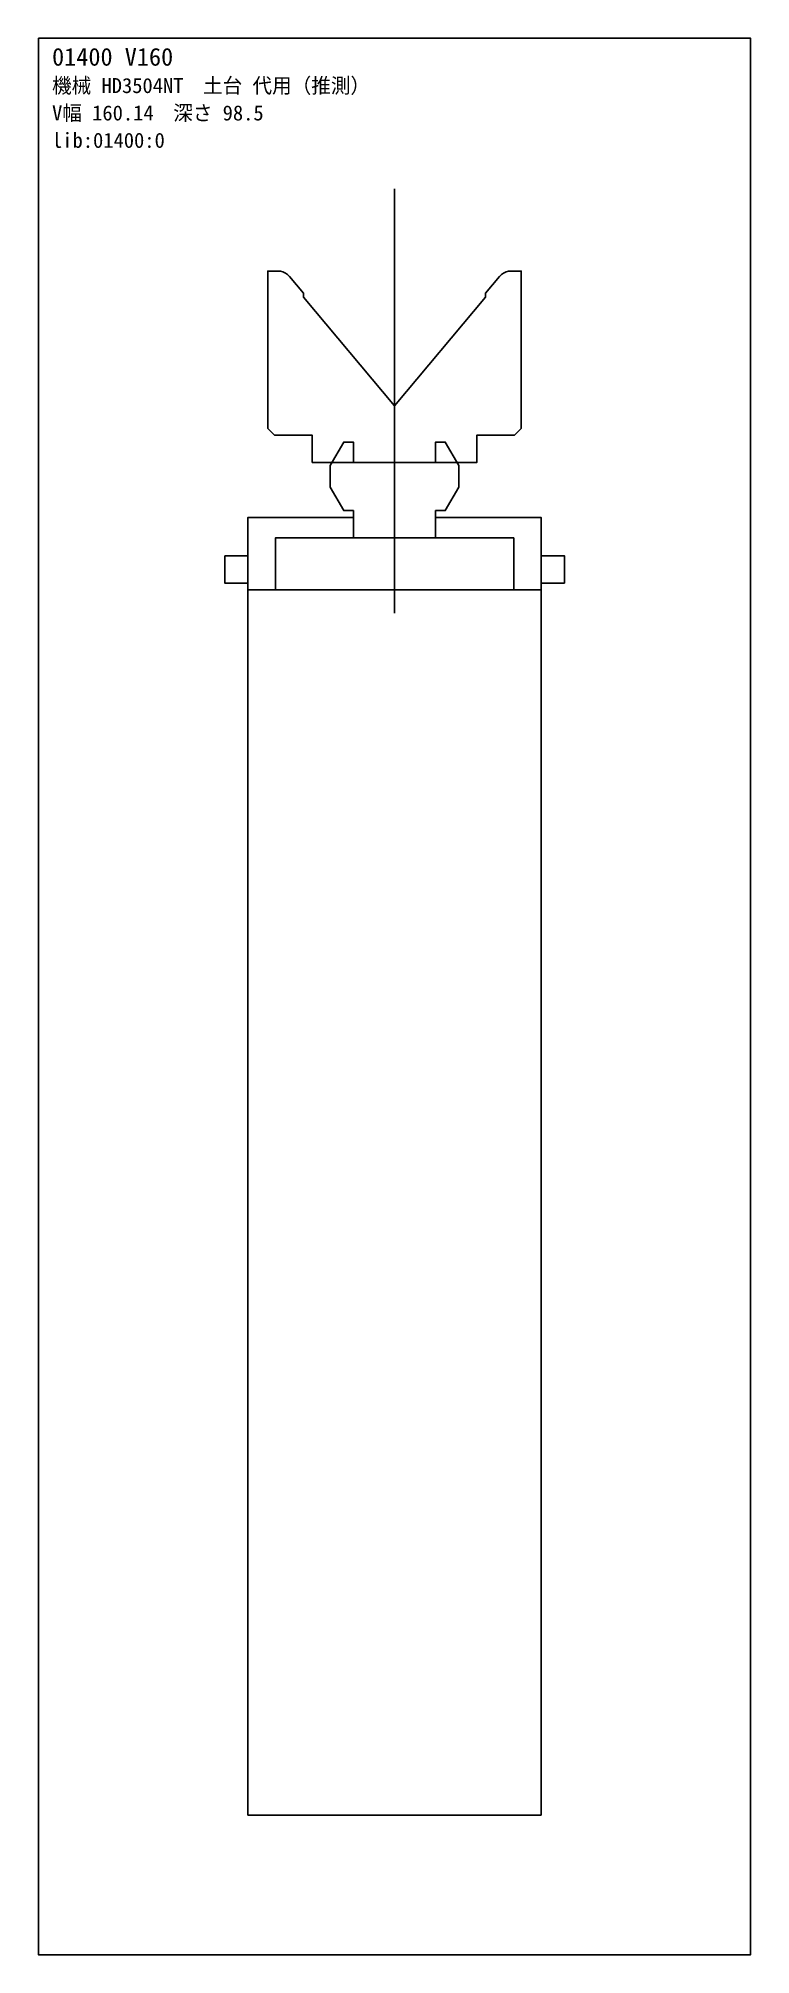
# Model space of a CAD drawing. Extents: x -260 to 3900, y -7630 to 506.
# Drawn here: x 3380 to 3900, y -4830 to -3430 of the extents above; entities that cross this region are included whole.
import ezdxf

# ---------------------------------------------------------------- set-up
doc = ezdxf.new("R2010")
doc.units = 0
for name, color, linetype in [('BASE_GENERIC', 2, 'Continuous'), ('CENTER', 5, 'Continuous'), ('DIE', 4, 'Continuous'), ('FRAME', 8, 'Continuous'), ('TEXT', 7, 'Continuous')]:
    doc.layers.add(name, color=color, linetype=linetype)

msp = doc.modelspace()

# ---------------------------------------------------------------- texts
at = {"layer": 'TEXT'}
for s, height, p in [('01400 V160', 13, (3390, -3450)), ('機械 HD3504NT\u3000土台 代用（推測）', 11, (3390, -3470)), ('V幅 160.14\u3000深さ 98.5', 11, (3390, -3490)), ('lib:01400:0', 11, (3390, -3510))]:
    msp.add_text(s, height=height, dxfattribs=at).set_placement(p)

# ---------------------------------------------------------------- linework, layer by layer
at = {"layer": 'BASE_GENERIC'}
for points in [[(3580, -3740), (3700, -3740), (3700, -3720), (3727.5, -3720), (3732.5, -3715), (3732.5, -3600), (3725.1, -3600), (3723.2, -3600.2), (3721.4, -3600.7), (3719.6, -3601.5), (3718.1, -3602.6), (3716.7, -3604), (3706.5, -3616.1), (3706.5, -3619.2), (3640, -3698.5), (3573.5, -3619.2), (3573.5, -3616.1), (3563.3, -3604), (3561.9, -3602.6), (3560.4, -3601.5), (3558.6, -3600.7), (3556.8, -3600.2), (3554.9, -3600), (3547.5, -3600), (3547.5, -3715), (3552.5, -3720), (3580, -3720)], [(3670, -3740), (3610.02, -3740), (3610, -3740), (3610, -3725), (3603.01, -3725), (3593.01, -3742), (3593.01, -3758), (3603.01, -3775), (3610, -3775), (3610, -3780), (3610, -3795), (3610.02, -3795), (3670, -3795), (3670, -3780), (3670, -3775), (3677.01, -3775), (3687.01, -3758), (3687.01, -3742), (3677.01, -3725), (3670, -3725)], [(3610, -3795), (3610, -3780), (3533.02, -3780), (3533.02, -3808), (3533.02, -3828), (3533.02, -3833), (3553.02, -3833), (3553.02, -3795)], [(3670, -3780), (3670, -3795), (3727, -3795), (3727, -3833), (3747, -3833), (3747, -3828), (3747, -3808), (3747, -3780)], [(3516.02, -3808), (3516.02, -3828), (3533.02, -3828), (3533.02, -3808)], [(3610.02, -3795), (3610, -3795), (3553.02, -3795), (3553.02, -3833), (3727, -3833), (3727, -3795), (3670, -3795)], [(3764, -3828), (3764, -3808), (3747, -3808), (3747, -3828)], [(3747, -3833), (3727, -3833), (3553.02, -3833), (3533.02, -3833), (3533.02, -4728), (3747, -4728)]]:
    msp.add_lwpolyline(points, close=True, dxfattribs=at)
at = {"layer": 'CENTER'}
msp.add_line((3640, -3540), (3640, -3850), dxfattribs=at)
at = {"layer": 'DIE'}
msp.add_lwpolyline([(3580, -3740), (3700, -3740), (3700, -3720), (3727.5, -3720), (3732.5, -3715), (3732.5, -3600), (3725.1, -3600), (3723.2, -3600.2), (3721.4, -3600.7), (3719.6, -3601.5), (3718.1, -3602.6), (3716.7, -3604), (3706.5, -3616.1), (3706.5, -3619.2), (3640, -3698.5), (3573.5, -3619.2), (3573.5, -3616.1), (3563.3, -3604), (3561.9, -3602.6), (3560.4, -3601.5), (3558.6, -3600.7), (3556.8, -3600.2), (3554.9, -3600), (3547.5, -3600), (3547.5, -3715), (3552.5, -3720), (3580, -3720)], close=True, dxfattribs=at)
at = {"layer": 'FRAME'}
msp.add_lwpolyline([(3380, -3430), (3900, -3430), (3900, -4830), (3380, -4830)], close=True, dxfattribs=at)

msp.set_redraw_order([(e.dxf.handle, doc.entitydb.next_handle()) for e in msp.query("TEXT MTEXT ATTDEF DIMENSION ARC_DIMENSION")])  # texts and dimensions are drawn at this point

doc.saveas('drawing.dxf')
